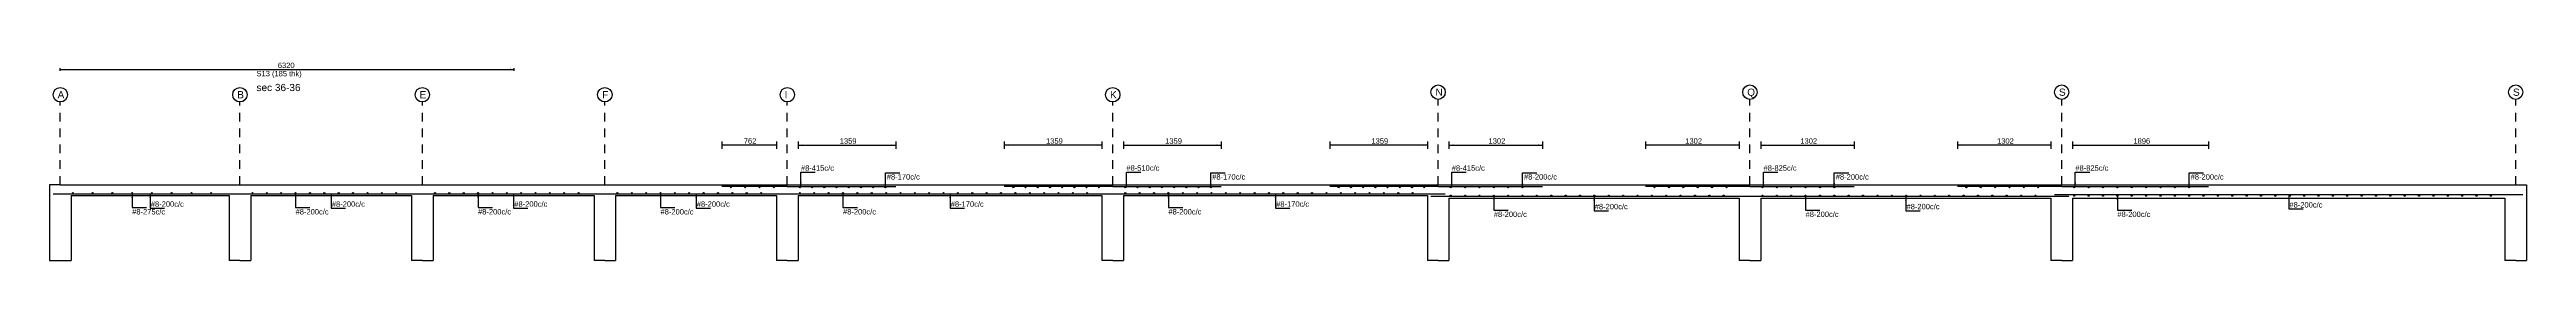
# Model space of a CAD drawing. Extents: x 0 to 119, y -5 to 121.
# Drawn here: x -0.15 to 34.33, y 100.83 to 103.58 of the extents above; entities that cross this region are included whole.
import ezdxf

# ---------------------------------------------------------------- set-up
doc = ezdxf.new("R2010")
doc.units = 0
doc.linetypes.add('ACAD_ISO02W100', pattern=[15, 12, -3])
for name, color, linetype in [('Axisline', 7, 'CONTINUOUS'), ('Axisline_Name', 1, 'CONTINUOUS'), ('Longsection', 2, 'CONTINUOUS'), ('Section_Name', 1, 'CONTINUOUS'), ('Slab_Bottom_Steel_X', 1, 'CONTINUOUS'), ('Slab_Bottom_Steel_Y', 3, 'CONTINUOUS'), ('Slab_ID', 4, 'CONTINUOUS'), ('Slab_Top_Steel_D', 3, 'CONTINUOUS'), ('Slab_Top_Steel_U', 1, 'CONTINUOUS'), ('Span_Dim', 7, 'CONTINUOUS'), ('span_line', 7, 'CONTINUOUS'), ('Steel_Length', 7, 'CONTINUOUS')]:
    doc.layers.add(name, color=color, linetype=linetype)
doc.styles.add('STRUDS_Arial', font='ARIAL.TTF', dxfattribs={"height": 0.04})

msp = doc.modelspace()

# ---------------------------------------------------------------- linework, layer by layer
at = {"layer": 'Axisline', "linetype": 'ACAD_ISO02W100', "ltscale": 0.01}
for p, q in [((0, 101.88), (0, 103.03)), ((2.5, 101.88), (2.5, 103.03)), ((5.04, 101.88), (5.04, 103.03)), ((7.58, 101.88), (7.58, 103.03)), ((10.12, 101.88), (10.12, 103.03)), ((14.65, 101.88), (14.65, 103.03)), ((19.18, 101.88), (19.18, 103.065)), ((23.52, 101.88), (23.52, 103.065)), ((27.86, 101.88), (27.86, 103.065)), ((34.18, 101.88), (34.18, 103.065))]:
    msp.add_line(p, q, dxfattribs=at)
at = {"layer": 'Axisline'}
for centre in [(0, 103.13), (2.5, 103.13), (5.04, 103.13), (7.58, 103.13), (10.12, 103.13), (14.65, 103.13), (19.18, 103.165), (23.52, 103.165), (27.86, 103.165), (34.18, 103.165)]:
    msp.add_circle(centre, 0.1, dxfattribs=at)
at = {"layer": 'Longsection'}
for p, q in [((0, 101.88), (-0.15, 101.88)), ((-0.15, 101.88), (-0.15, 100.83)), ((0, 101.88), (2.5, 101.88)), ((0.15, 101.73), (2.35, 101.73)), ((0.15, 101.73), (0.15, 100.83)), ((2.35, 101.73), (2.35, 100.83)), ((2.5, 101.88), (5.04, 101.88)), ((2.65, 101.73), (4.89, 101.73)), ((2.65, 101.73), (2.65, 100.83)), ((4.89, 101.73), (4.89, 100.83)), ((5.04, 101.88), (7.58, 101.88)), ((5.19, 101.73), (7.43, 101.73)), ((5.19, 101.73), (5.19, 100.83)), ((7.43, 101.73), (7.43, 100.83)), ((7.58, 101.88), (10.12, 101.88)), ((7.73, 101.73), (9.97, 101.73)), ((7.73, 101.73), (7.73, 100.83)), ((9.97, 101.73), (9.97, 100.83)), ((10.12, 101.88), (14.65, 101.88)), ((10.27, 101.73), (14.5, 101.73)), ((10.27, 101.73), (10.27, 100.83)), ((14.5, 101.73), (14.5, 100.83)), ((14.65, 101.88), (19.18, 101.88)), ((14.8, 101.73), (19.03, 101.73)), ((14.8, 101.73), (14.8, 100.83)), ((19.03, 101.73), (19.03, 100.83)), ((19.18, 101.88), (23.52, 101.88)), ((23.52, 101.88), (27.86, 101.88)), ((27.86, 101.88), (34.18, 101.88)), ((34.18, 101.88), (34.33, 101.88)), ((34.33, 101.88), (34.33, 100.83)), ((19.33, 101.695), (23.37, 101.695)), ((19.33, 101.695), (19.33, 100.83)), ((23.37, 101.695), (23.37, 100.83)), ((23.67, 101.695), (27.71, 101.695)), ((23.67, 101.695), (23.67, 100.83)), ((27.71, 101.695), (27.71, 100.83)), ((28.01, 101.695), (34.03, 101.695)), ((28.01, 101.695), (28.01, 100.83)), ((34.03, 101.695), (34.03, 100.83)), ((-0.15, 100.83), (0, 100.83)), ((0, 100.83), (0.15, 100.83)), ((2.5, 100.83), (2.35, 100.83)), ((2.5, 100.83), (2.65, 100.83)), ((5.04, 100.83), (4.89, 100.83)), ((5.04, 100.83), (5.19, 100.83)), ((7.58, 100.83), (7.43, 100.83)), ((7.58, 100.83), (7.73, 100.83)), ((10.12, 100.83), (9.97, 100.83)), ((10.12, 100.83), (10.27, 100.83)), ((14.65, 100.83), (14.5, 100.83)), ((14.65, 100.83), (14.8, 100.83)), ((19.18, 100.83), (19.03, 100.83)), ((19.18, 100.83), (19.33, 100.83)), ((23.52, 100.83), (23.37, 100.83)), ((23.52, 100.83), (23.67, 100.83)), ((27.86, 100.83), (27.71, 100.83)), ((27.86, 100.83), (28.01, 100.83)), ((34.18, 100.83), (34.03, 100.83)), ((34.18, 100.83), (34.33, 100.83))]:
    msp.add_line(p, q, dxfattribs=at)
at = {"layer": 'Slab_Bottom_Steel_X'}
for p, q in [((-0.1, 101.755), (2.6, 101.755)), ((1.25, 101.755), (1.25, 101.555)), ((2.4, 101.755), (5.14, 101.755)), ((3.77, 101.755), (3.77, 101.555)), ((4.94, 101.755), (7.68, 101.755)), ((6.31, 101.755), (6.31, 101.555)), ((7.48, 101.755), (10.22, 101.755)), ((8.85, 101.755), (8.85, 101.555)), ((10.02, 101.755), (14.75, 101.755)), ((12.385, 101.755), (12.385, 101.555)), ((14.55, 101.755), (19.28, 101.755)), ((16.915, 101.755), (16.915, 101.555)), ((19.08, 101.72), (23.62, 101.72)), ((21.35, 101.72), (21.35, 101.52)), ((23.42, 101.72), (27.96, 101.72)), ((25.69, 101.72), (25.69, 101.52)), ((27.76, 101.744), (34.28, 101.744)), ((31.02, 101.744), (31.02, 101.544)), ((1.25, 101.555), (1.45, 101.555)), ((3.77, 101.555), (3.97, 101.555)), ((6.31, 101.555), (6.51, 101.555)), ((8.85, 101.555), (9.05, 101.555)), ((12.385, 101.555), (12.585, 101.555)), ((16.915, 101.555), (17.115, 101.555)), ((21.35, 101.52), (21.55, 101.52)), ((25.69, 101.52), (25.89, 101.52)), ((31.02, 101.544), (31.22, 101.544))]:
    msp.add_line(p, q, dxfattribs=at)
for points in [[(1.25, 101.755), (1.24, 101.695), (1.25, 101.755), (1.26, 101.695)], [(3.77, 101.755), (3.76, 101.695), (3.77, 101.755), (3.78, 101.695)], [(6.31, 101.755), (6.3, 101.695), (6.31, 101.755), (6.32, 101.695)], [(8.85, 101.755), (8.84, 101.695), (8.85, 101.755), (8.86, 101.695)], [(12.385, 101.755), (12.375, 101.695), (12.385, 101.755), (12.395, 101.695)], [(16.915, 101.755), (16.905, 101.695), (16.915, 101.755), (16.925, 101.695)], [(21.35, 101.72), (21.34, 101.66), (21.35, 101.72), (21.36, 101.66)], [(25.69, 101.72), (25.68, 101.66), (25.69, 101.72), (25.7, 101.66)], [(31.02, 101.744), (31.01, 101.684), (31.02, 101.744), (31.03, 101.684)]]:
    msp.add_solid(points, dxfattribs=at)
at = {"layer": 'Slab_Bottom_Steel_Y'}
for p, q in [((1, 101.763), (1, 101.563)), ((3.275, 101.763), (3.275, 101.563)), ((5.815, 101.763), (5.815, 101.563)), ((8.355, 101.763), (8.355, 101.563)), ((10.895, 101.763), (10.895, 101.563)), ((15.425, 101.763), (15.425, 101.563)), ((19.955, 101.728), (19.955, 101.528)), ((24.295, 101.728), (24.295, 101.528)), ((28.635, 101.728), (28.635, 101.528)), ((1, 101.563), (1.2, 101.563)), ((3.275, 101.563), (3.475, 101.563)), ((5.815, 101.563), (6.015, 101.563)), ((8.355, 101.563), (8.555, 101.563)), ((10.895, 101.563), (11.095, 101.563)), ((15.425, 101.563), (15.625, 101.563)), ((19.955, 101.528), (20.155, 101.528)), ((24.295, 101.528), (24.495, 101.528)), ((28.635, 101.528), (28.835, 101.528))]:
    msp.add_line(p, q, dxfattribs=at)
for centre in [(0.175, 101.763), (0.45, 101.763), (0.725, 101.763), (1, 101.763), (1.275, 101.763), (1.55, 101.763), (1.825, 101.763), (2.1, 101.763), (2.675, 101.763), (2.875, 101.763), (3.075, 101.763), (3.275, 101.763), (3.475, 101.763), (3.675, 101.763), (3.875, 101.763), (4.075, 101.763), (4.275, 101.763), (4.475, 101.763), (4.675, 101.763), (5.215, 101.763), (5.415, 101.763), (5.615, 101.763), (5.815, 101.763), (6.015, 101.763), (6.215, 101.763), (6.415, 101.763), (6.615, 101.763), (6.815, 101.763), (7.015, 101.763), (7.215, 101.763), (7.755, 101.763), (7.955, 101.763), (8.155, 101.763), (8.355, 101.763), (8.555, 101.763), (8.755, 101.763), (8.955, 101.763), (9.155, 101.763), (9.355, 101.763), (9.555, 101.763), (9.755, 101.763), (10.295, 101.763), (10.495, 101.763), (10.695, 101.763), (10.895, 101.763), (11.095, 101.763), (11.295, 101.763), (11.495, 101.763), (11.695, 101.763), (11.895, 101.763), (12.095, 101.763), (12.295, 101.763), (12.495, 101.763), (12.695, 101.763), (12.895, 101.763), (13.095, 101.763), (13.295, 101.763), (13.495, 101.763), (13.695, 101.763), (13.895, 101.763), (14.095, 101.763), (14.295, 101.763), (14.825, 101.763), (15.025, 101.763), (15.225, 101.763), (15.425, 101.763), (15.625, 101.763), (15.825, 101.763), (16.025, 101.763), (16.225, 101.763), (16.425, 101.763), (16.625, 101.763), (16.825, 101.763), (17.025, 101.763), (17.225, 101.763), (17.425, 101.763), (17.625, 101.763), (17.825, 101.763), (18.025, 101.763), (18.225, 101.763), (18.425, 101.763), (18.625, 101.763), (18.825, 101.763), (19.355, 101.728), (19.555, 101.728), (19.755, 101.728), (19.955, 101.728), (20.155, 101.728), (20.355, 101.728), (20.555, 101.728), (20.755, 101.728), (20.955, 101.728), (21.155, 101.728), (21.355, 101.728), (21.555, 101.728), (21.755, 101.728), (21.955, 101.728), (22.155, 101.728), (22.355, 101.728), (22.555, 101.728), (22.755, 101.728), (22.955, 101.728), (23.155, 101.728), (23.695, 101.728), (23.895, 101.728), (24.095, 101.728), (24.295, 101.728), (24.495, 101.728), (24.695, 101.728), (24.895, 101.728), (25.095, 101.728), (25.295, 101.728), (25.495, 101.728), (25.695, 101.728), (25.895, 101.728), (26.095, 101.728), (26.295, 101.728), (26.495, 101.728), (26.695, 101.728), (26.895, 101.728), (27.095, 101.728), (27.295, 101.728), (27.495, 101.728), (28.035, 101.728), (28.235, 101.728), (28.435, 101.728), (28.635, 101.728), (28.835, 101.728), (29.035, 101.728), (29.235, 101.728), (29.435, 101.728), (29.635, 101.728), (29.835, 101.728), (30.035, 101.728), (30.235, 101.728), (30.435, 101.728), (30.635, 101.728), (30.835, 101.728), (31.035, 101.728), (31.235, 101.728), (31.435, 101.728), (31.635, 101.728), (31.835, 101.728), (32.035, 101.728), (32.235, 101.728), (32.435, 101.728), (32.635, 101.728), (32.835, 101.728), (33.035, 101.728), (33.235, 101.728), (33.435, 101.728), (33.635, 101.728), (33.835, 101.728)]:
    msp.add_circle(centre, 0.008, dxfattribs=at)
for points in [[(1, 101.763), (0.99, 101.703), (1, 101.763), (1.01, 101.703)], [(3.275, 101.763), (3.265, 101.703), (3.275, 101.763), (3.285, 101.703)], [(5.815, 101.763), (5.805, 101.703), (5.815, 101.763), (5.825, 101.703)], [(8.355, 101.763), (8.345, 101.703), (8.355, 101.763), (8.365, 101.703)], [(10.895, 101.763), (10.885, 101.703), (10.895, 101.763), (10.905, 101.703)], [(15.425, 101.763), (15.415, 101.703), (15.425, 101.763), (15.435, 101.703)], [(19.955, 101.728), (19.945, 101.668), (19.955, 101.728), (19.965, 101.668)], [(24.295, 101.728), (24.285, 101.668), (24.295, 101.728), (24.305, 101.668)], [(28.635, 101.728), (28.625, 101.668), (28.635, 101.728), (28.645, 101.668)]]:
    msp.add_solid(points, dxfattribs=at)
at = {"layer": 'Slab_Top_Steel_D'}
for p, q in [((11.485, 101.847), (11.485, 102.047)), ((11.485, 102.047), (11.685, 102.047)), ((16.015, 101.847), (16.015, 102.047)), ((16.015, 102.047), (16.215, 102.047)), ((20.355, 101.847), (20.355, 102.047)), ((20.355, 102.047), (20.555, 102.047)), ((24.695, 101.847), (24.695, 102.047)), ((24.695, 102.047), (24.895, 102.047)), ((29.635, 101.847), (29.635, 102.047)), ((29.635, 102.047), (29.835, 102.047))]:
    msp.add_line(p, q, dxfattribs=at)
for centre in [(9.333, 101.847), (9.533, 101.847), (9.733, 101.847), (9.933, 101.847), (10.295, 101.847), (10.465, 101.847), (10.635, 101.847), (10.805, 101.847), (10.975, 101.847), (11.145, 101.847), (11.315, 101.847), (11.485, 101.847), (13.266, 101.847), (13.436, 101.847), (13.606, 101.847), (13.776, 101.847), (13.946, 101.847), (14.116, 101.847), (14.286, 101.847), (14.456, 101.847), (14.825, 101.847), (14.995, 101.847), (15.165, 101.847), (15.335, 101.847), (15.505, 101.847), (15.675, 101.847), (15.845, 101.847), (16.015, 101.847), (17.796, 101.847), (17.966, 101.847), (18.136, 101.847), (18.306, 101.847), (18.476, 101.847), (18.646, 101.847), (18.816, 101.847), (18.986, 101.847), (19.355, 101.847), (19.555, 101.847), (19.755, 101.847), (19.955, 101.847), (20.155, 101.847), (20.355, 101.847), (22.193, 101.847), (22.393, 101.847), (22.593, 101.847), (22.793, 101.847), (22.993, 101.847), (23.193, 101.847), (23.695, 101.847), (23.895, 101.847), (24.095, 101.847), (24.295, 101.847), (24.495, 101.847), (24.695, 101.847), (26.533, 101.847), (26.733, 101.847), (26.933, 101.847), (27.133, 101.847), (27.333, 101.847), (27.533, 101.847), (28.035, 101.847), (28.235, 101.847), (28.435, 101.847), (28.635, 101.847), (28.835, 101.847), (29.035, 101.847), (29.235, 101.847), (29.435, 101.847), (29.635, 101.847)]:
    msp.add_circle(centre, 0.008, dxfattribs=at)
for points in [[(11.485, 101.847), (11.475, 101.907), (11.485, 101.847), (11.495, 101.907)], [(16.015, 101.847), (16.005, 101.907), (16.015, 101.847), (16.025, 101.907)], [(20.355, 101.847), (20.345, 101.907), (20.355, 101.847), (20.365, 101.907)], [(24.695, 101.847), (24.685, 101.907), (24.695, 101.847), (24.705, 101.907)], [(29.635, 101.847), (29.625, 101.907), (29.635, 101.847), (29.645, 101.907)]]:
    msp.add_solid(points, dxfattribs=at)
at = {"layer": 'Slab_Top_Steel_U'}
for p, q in [((10.12, 101.855), (9.208, 101.855)), ((10.12, 101.855), (11.629, 101.855)), ((10.31, 101.855), (10.31, 102.055)), ((10.31, 102.055), (10.51, 102.055)), ((14.65, 101.855), (13.141, 101.855)), ((14.65, 101.855), (16.159, 101.855)), ((14.84, 101.855), (14.84, 102.055)), ((14.84, 102.055), (15.04, 102.055)), ((19.18, 101.855), (17.671, 101.855)), ((19.18, 101.855), (20.632, 101.855)), ((19.37, 101.855), (19.37, 102.055)), ((19.37, 102.055), (19.57, 102.055)), ((23.52, 101.855), (22.068, 101.855)), ((23.52, 101.855), (24.972, 101.855)), ((23.71, 101.855), (23.71, 102.055)), ((23.71, 102.055), (23.91, 102.055)), ((27.86, 101.855), (26.408, 101.855)), ((27.86, 101.855), (29.906, 101.855)), ((28.05, 101.855), (28.05, 102.055)), ((28.05, 102.055), (28.25, 102.055))]:
    msp.add_line(p, q, dxfattribs=at)
for points in [[(10.31, 101.855), (10.3, 101.915), (10.31, 101.855), (10.32, 101.915)], [(14.84, 101.855), (14.83, 101.915), (14.84, 101.855), (14.85, 101.915)], [(19.37, 101.855), (19.36, 101.915), (19.37, 101.855), (19.38, 101.915)], [(23.71, 101.855), (23.7, 101.915), (23.71, 101.855), (23.72, 101.915)], [(28.05, 101.855), (28.04, 101.915), (28.05, 101.855), (28.06, 101.915)]]:
    msp.add_solid(points, dxfattribs=at)
at = {"layer": 'Span_Line'}
for p, q in [((0, 103.46), (0, 103.5)), ((0, 103.48), (6.32, 103.48)), ((6.32, 103.46), (6.32, 103.5))]:
    msp.add_line(p, q, dxfattribs=at)
for points in [[(0, 103.48), (0.06, 103.49), (0, 103.48), (0.06, 103.47)], [(6.32, 103.48), (6.26, 103.492), (6.32, 103.48), (6.26, 103.47)]]:
    msp.add_solid(points, dxfattribs=at)
at = {"layer": 'Steel_Length'}
for p, q in [((9.208, 102.48), (9.208, 102.38)), ((9.97, 102.43), (9.208, 102.43)), ((9.97, 102.48), (9.97, 102.38)), ((10.27, 102.48), (10.27, 102.38)), ((10.27, 102.43), (11.629, 102.43)), ((11.629, 102.48), (11.629, 102.38)), ((13.141, 102.48), (13.141, 102.38)), ((14.5, 102.43), (13.141, 102.43)), ((14.5, 102.48), (14.5, 102.38)), ((14.8, 102.48), (14.8, 102.38)), ((14.8, 102.43), (16.159, 102.43)), ((16.159, 102.48), (16.159, 102.38)), ((17.671, 102.48), (17.671, 102.38)), ((19.03, 102.43), (17.671, 102.43)), ((19.03, 102.48), (19.03, 102.38)), ((19.33, 102.48), (19.33, 102.38)), ((19.33, 102.43), (20.632, 102.43)), ((20.632, 102.48), (20.632, 102.38)), ((22.068, 102.48), (22.068, 102.38)), ((23.37, 102.43), (22.068, 102.43)), ((23.37, 102.48), (23.37, 102.38)), ((23.67, 102.48), (23.67, 102.38)), ((23.67, 102.43), (24.972, 102.43)), ((24.972, 102.48), (24.972, 102.38)), ((26.408, 102.48), (26.408, 102.38)), ((27.71, 102.43), (26.408, 102.43)), ((27.71, 102.48), (27.71, 102.38)), ((28.01, 102.48), (28.01, 102.38)), ((28.01, 102.43), (29.906, 102.43)), ((29.906, 102.48), (29.906, 102.38))]:
    msp.add_line(p, q, dxfattribs=at)
for points in [[(9.208, 102.43), (9.268, 102.44), (9.208, 102.43), (9.268, 102.42)], [(9.97, 102.43), (9.91, 102.44), (9.97, 102.43), (9.91, 102.42)], [(10.27, 102.43), (10.33, 102.44), (10.27, 102.43), (10.33, 102.42)], [(11.629, 102.43), (11.569, 102.44), (11.629, 102.43), (11.569, 102.42)], [(13.141, 102.43), (13.201, 102.44), (13.141, 102.43), (13.201, 102.42)], [(14.5, 102.43), (14.44, 102.44), (14.5, 102.43), (14.44, 102.42)], [(14.8, 102.43), (14.86, 102.44), (14.8, 102.43), (14.86, 102.42)], [(16.159, 102.43), (16.099, 102.44), (16.159, 102.43), (16.099, 102.42)], [(17.671, 102.43), (17.731, 102.44), (17.671, 102.43), (17.731, 102.42)], [(19.03, 102.43), (18.97, 102.44), (19.03, 102.43), (18.97, 102.42)], [(19.33, 102.43), (19.39, 102.44), (19.33, 102.43), (19.39, 102.42)], [(20.632, 102.43), (20.572, 102.44), (20.632, 102.43), (20.572, 102.42)], [(22.068, 102.43), (22.128, 102.44), (22.068, 102.43), (22.128, 102.42)], [(23.37, 102.43), (23.31, 102.44), (23.37, 102.43), (23.31, 102.42)], [(23.67, 102.43), (23.73, 102.44), (23.67, 102.43), (23.73, 102.42)], [(24.972, 102.43), (24.912, 102.44), (24.972, 102.43), (24.912, 102.42)], [(26.408, 102.43), (26.468, 102.44), (26.408, 102.43), (26.468, 102.42)], [(27.71, 102.43), (27.65, 102.44), (27.71, 102.43), (27.65, 102.42)], [(28.01, 102.43), (28.07, 102.44), (28.01, 102.43), (28.07, 102.42)], [(29.906, 102.43), (29.846, 102.44), (29.906, 102.43), (29.846, 102.42)]]:
    msp.add_solid(points, dxfattribs=at)

# ---------------------------------------------------------------- texts
at = {"layer": 'Axisline_Name', "style": 'STRUDS_Arial'}
for s, p in [('A', (-0.0375, 103.08)), ('B', (2.4625, 103.08)), ('E', (5.0025, 103.08)), ('F', (7.5425, 103.08)), ('I', (10.0825, 103.08)), ('K', (14.6125, 103.08)), ('N', (19.1425, 103.115)), ('Q', (23.4825, 103.115)), ('S', (27.8225, 103.115)), ('S', (34.1425, 103.115))]:
    msp.add_text(s, height=0.1, dxfattribs=at).set_placement(p)
at = {"layer": 'Section_name', "style": 'STRUDS_Arial'}
msp.add_text('sec 36-36', height=0.1, dxfattribs=at).set_placement((2.731, 103.18))
at = {"layer": 'Slab_Bottom_Steel_X', "style": 'STRUDS_Arial'}
for s, p in [('#8-200c/c', (1.26, 101.575)), ('#8-200c/c', (3.78, 101.575)), ('#8-200c/c', (6.32, 101.575)), ('#8-200c/c', (8.86, 101.575)), ('#8-170c/c', (12.395, 101.575)), ('#8-170c/c', (16.925, 101.575)), ('#8-200c/c', (21.36, 101.54)), ('#8-200c/c', (25.7, 101.54)), ('#8-200c/c', (31.03, 101.564))]:
    msp.add_text(s, height=0.075, dxfattribs=at).set_placement(p)
at = {"layer": 'Slab_Bottom_Steel_Y', "style": 'STRUDS_Arial'}
for s, p in [('#8-275c/c', (1, 101.468)), ('#8-200c/c', (3.275, 101.468)), ('#8-200c/c', (5.815, 101.468)), ('#8-200c/c', (8.355, 101.468)), ('#8-200c/c', (10.895, 101.468)), ('#8-200c/c', (15.425, 101.468)), ('#8-200c/c', (19.955, 101.433)), ('#8-200c/c', (24.295, 101.433)), ('#8-200c/c', (28.635, 101.433))]:
    msp.add_text(s, height=0.075, dxfattribs=at).set_placement(p)
at = {"layer": 'Slab_ID', "style": 'STRUDS_Arial'}
msp.add_text('S13 (185 thk)', height=0.075, dxfattribs=at).set_placement((2.731, 103.385))
at = {"layer": 'Slab_Top_Steel_D', "style": 'STRUDS_Arial'}
for s, p in [('#8-170c/c', (11.505, 101.952)), ('#8-170c/c', (16.035, 101.952)), ('#8-200c/c', (20.375, 101.952)), ('#8-200c/c', (24.715, 101.952)), ('#8-200c/c', (29.655, 101.952))]:
    msp.add_text(s, height=0.075, dxfattribs=at).set_placement(p)
at = {"layer": 'Slab_Top_Steel_U', "style": 'STRUDS_Arial'}
for s, p in [('#8-415c/c', (10.31, 102.075)), ('#8-510c/c', (14.84, 102.075)), ('#8-415c/c', (19.37, 102.075)), ('#8-825c/c', (23.71, 102.075)), ('#8-825c/c', (28.05, 102.075))]:
    msp.add_text(s, height=0.075, dxfattribs=at).set_placement(p)
at = {"layer": 'Span_Dim', "style": 'STRUDS_Arial'}
msp.add_text('6320', height=0.075, dxfattribs=at).set_placement((3.028, 103.5))
at = {"layer": 'Steel_Length', "style": 'STRUDS_Arial'}
for s, p in [('762', (9.5147, 102.45)), ('1359', (10.8505, 102.45)), ('1359', (13.7215, 102.45)), ('1359', (15.3805, 102.45)), ('1359', (18.2515, 102.45)), ('1302', (19.882, 102.45)), ('1302', (22.62, 102.45)), ('1302', (24.222, 102.45)), ('1302', (26.96, 102.45)), ('1896', (28.859, 102.45))]:
    msp.add_text(s, height=0.075, dxfattribs=at).set_placement(p)

doc.saveas('drawing.dxf')
